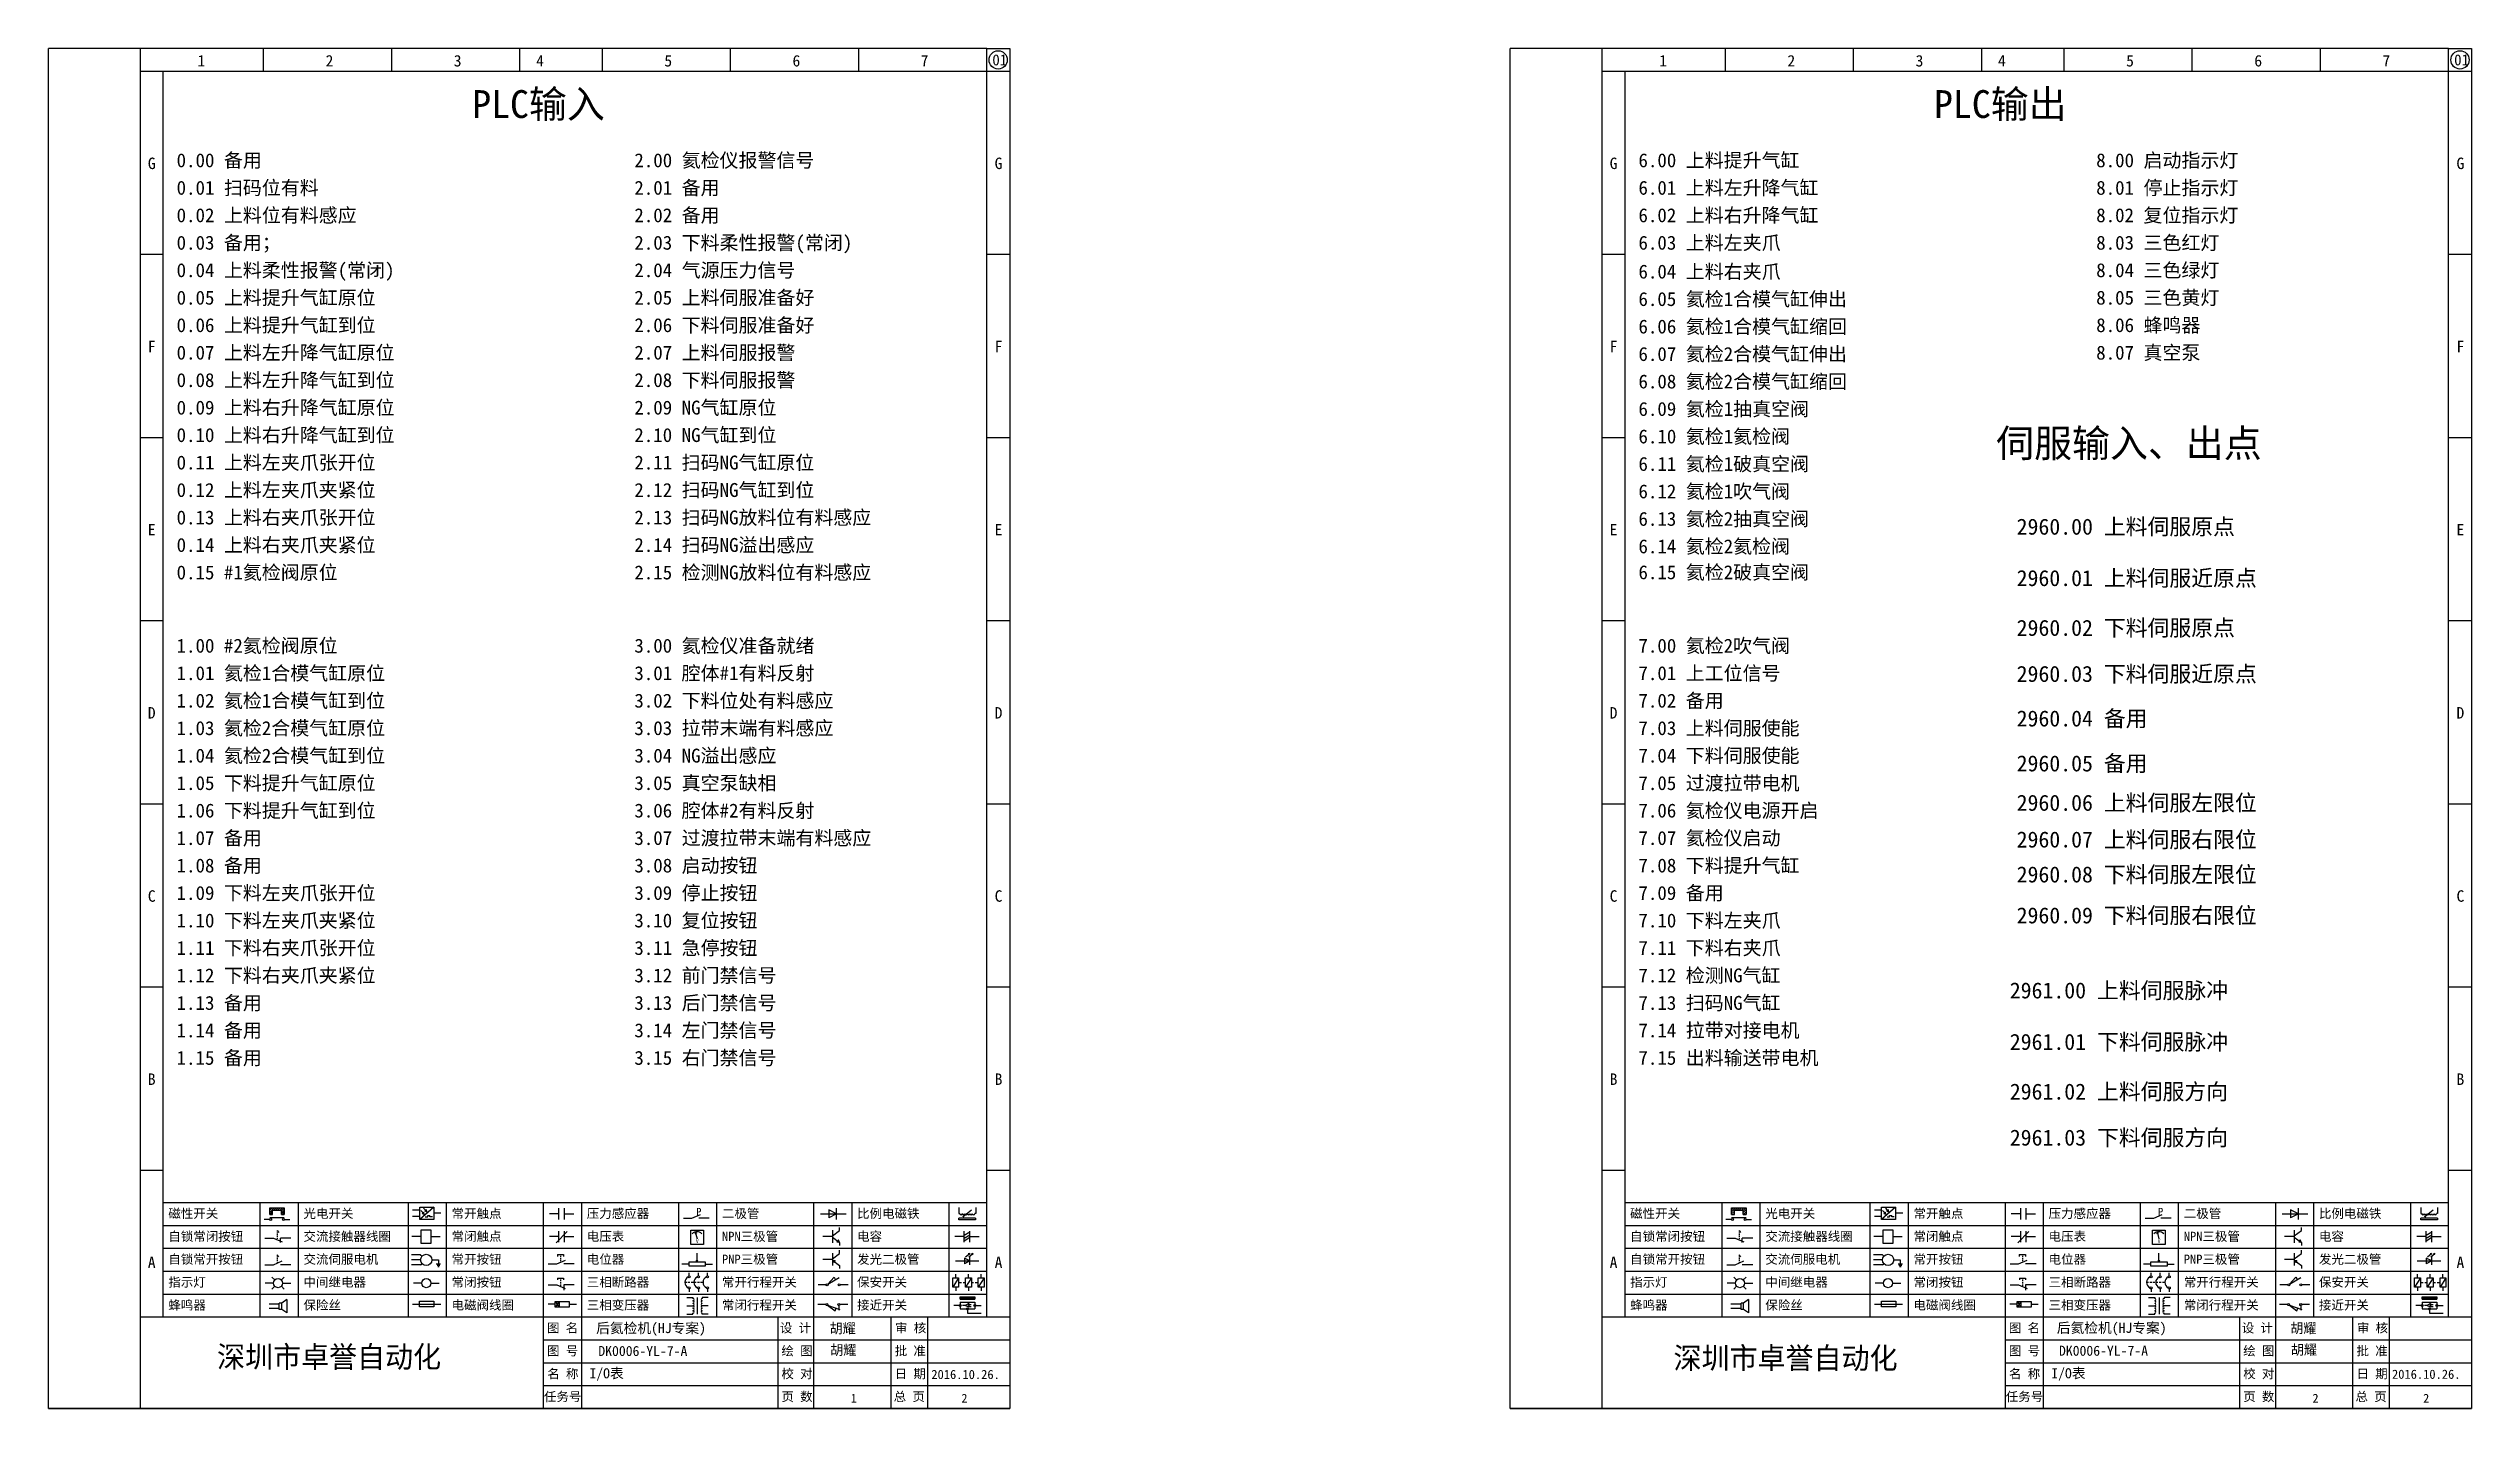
# Model space of a CAD drawing. Extents: x -5838 to -2107, y -921 to 708.
# Drawn here: x -4780 to -4250, y 57 to 354 of the extents above; entities that cross this region are included whole.
import ezdxf

# ---------------------------------------------------------------- set-up
doc = ezdxf.new("R2010")
doc.units = 0
doc.header["$MEASUREMENT"] = 0
doc.styles.add('汉字', font='')
doc.styles.get('汉字').set_extended_font_data('新宋体')

msp = doc.modelspace()

# ---------------------------------------------------------------- texts
at = {"linetype": 'ByBlock', "attachment_point": 1}
for s, insert, char_height, width in [('{\\fKaiTi_GB2312|b0|i0|c134|p0;1}', (-4747.22, 352.68), 2.5, 11.7517), ('{\\fKaiTi_GB2312|b0|i0|c134|p0;2}', (-4719.22, 352.68), 2.5, 11.7517), ('{\\fKaiTi_GB2312|b0|i0|c134|p0;3}', (-4691.22, 352.68), 2.5, 11.7517), ('{\\fKaiTi_GB2312|b0|i0|c134|p0;4}', (-4673.22, 352.68), 2.5, 11.7517), ('{\\fKaiTi_GB2312|b0|i0|c134|p0;5}', (-4645.22, 352.68), 2.5, 11.7517), ('{\\fKaiTi_GB2312|b0|i0|c134|p0;6}', (-4617.22, 352.68), 2.5, 11.7517), ('{\\fKaiTi_GB2312|b0|i0|c134|p0;7}', (-4589.22, 352.68), 2.5, 11.7517), ('{\\fKaiTi_GB2312|b0|i0|c134|p0;01}', (-4573.57, 352.82), 2.4, 60.2542), ('{\\fKaiTi_GB2312|b0|i0|c134|p0;1}', (-4427.87, 352.68), 2.5, 11.7517), ('{\\fKaiTi_GB2312|b0|i0|c134|p0;2}', (-4399.87, 352.68), 2.5, 11.7517), ('{\\fKaiTi_GB2312|b0|i0|c134|p0;3}', (-4371.87, 352.68), 2.5, 11.7517), ('{\\fKaiTi_GB2312|b0|i0|c134|p0;4}', (-4353.87, 352.68), 2.5, 11.7517), ('{\\fKaiTi_GB2312|b0|i0|c134|p0;5}', (-4325.87, 352.68), 2.5, 11.7517), ('{\\fKaiTi_GB2312|b0|i0|c134|p0;6}', (-4297.87, 352.68), 2.5, 11.7517), ('{\\fKaiTi_GB2312|b0|i0|c134|p0;7}', (-4269.87, 352.68), 2.5, 11.7517), ('{\\fKaiTi_GB2312|b0|i0|c134|p0;01}', (-4254.21, 352.82), 2.4, 60.2542), ('{\\fKaiTi_GB2312|b0|i0|c134|p0;G}', (-4758.06, 330.28), 2.5, 5), ('{\\fKaiTi_GB2312|b0|i0|c134|p0;G}', (-4573.06, 330.28), 2.5, 5), ('{\\fKaiTi_GB2312|b0|i0|c134|p0;G}', (-4438.7, 330.28), 2.5, 5), ('{\\fKaiTi_GB2312|b0|i0|c134|p0;G}', (-4253.7, 330.28), 2.5, 5), ('{\\fKaiTi_GB2312|b0|i0|c134|p0;F}', (-4758.06, 290.28), 2.5, 5), ('{\\fKaiTi_GB2312|b0|i0|c134|p0;F}', (-4573.06, 290.28), 2.5, 5), ('{\\fKaiTi_GB2312|b0|i0|c134|p0;F}', (-4438.7, 290.28), 2.5, 5), ('{\\fKaiTi_GB2312|b0|i0|c134|p0;F}', (-4253.7, 290.28), 2.5, 5), ('{\\fKaiTi_GB2312|b0|i0|c134|p0;E}', (-4758.06, 250.28), 2.5, 5), ('{\\fKaiTi_GB2312|b0|i0|c134|p0;E}', (-4573.06, 250.28), 2.5, 5), ('{\\fKaiTi_GB2312|b0|i0|c134|p0;E}', (-4438.7, 250.28), 2.5, 5), ('{\\fKaiTi_GB2312|b0|i0|c134|p0;E}', (-4253.7, 250.28), 2.5, 5), ('{\\fKaiTi_GB2312|b0|i0|c134|p0;D}', (-4758.06, 210.28), 2.5, 5), ('{\\fKaiTi_GB2312|b0|i0|c134|p0;D}', (-4573.06, 210.28), 2.5, 5), ('{\\fKaiTi_GB2312|b0|i0|c134|p0;D}', (-4438.7, 210.28), 2.5, 5), ('{\\fKaiTi_GB2312|b0|i0|c134|p0;D}', (-4253.7, 210.28), 2.5, 5), ('{\\fKaiTi_GB2312|b0|i0|c134|p0;C}', (-4758.06, 170.28), 2.5, 5), ('{\\fKaiTi_GB2312|b0|i0|c134|p0;C}', (-4573.06, 170.28), 2.5, 5), ('{\\fKaiTi_GB2312|b0|i0|c134|p0;C}', (-4438.7, 170.28), 2.5, 5), ('{\\fKaiTi_GB2312|b0|i0|c134|p0;C}', (-4253.7, 170.28), 2.5, 5), ('{\\fKaiTi_GB2312|b0|i0|c134|p0;B}', (-4758.06, 130.28), 2.5, 5), ('{\\fKaiTi_GB2312|b0|i0|c134|p0;B}', (-4573.06, 130.28), 2.5, 5), ('{\\fKaiTi_GB2312|b0|i0|c134|p0;B}', (-4438.7, 130.28), 2.5, 5), ('{\\fKaiTi_GB2312|b0|i0|c134|p0;B}', (-4253.7, 130.28), 2.5, 5), ('{\\fKaiTi_GB2312|b0|i0|c134|p0;A}', (-4758.06, 90.28), 2.5, 5), ('{\\fKaiTi_GB2312|b0|i0|c134|p0;A}', (-4573.06, 90.28), 2.5, 5), ('{\\fKaiTi_GB2312|b0|i0|c134|p0;A}', (-4438.7, 90.28), 2.5, 5), ('{\\fKaiTi_GB2312|b0|i0|c134|p0;A}', (-4253.7, 90.28), 2.5, 5)]:
    msp.add_mtext(s, dxfattribs=dict(at, insert=insert, char_height=char_height, width=width))
at = {"attachment_point": 1}
for s, insert, char_height, width in [('{\\fKaiTi_GB2312|b0|i0|c134|p49;\\C7;PLC\\fSimSun|b0|i0|c134|p2;输入}', (-4687.2, 345.01), 6.075, 719.8348), ('{\\fKaiTi_GB2312|b0|i0|c134|p49;\\C7;PLC\\fSimSun|b0|i0|c134|p2;输出}', (-4367.85, 345.01), 6.075, 719.8348), ('{\\fSimSun|b0|i0|c134|p2;\\C6;0.00 备用}', (-4751.77, 331.21), 3.0375, 359.9174), ('{\\fSimSun|b0|i0|c134|p2;2.00 氦检仪报警信号}', (-4651.77, 331.21), 3.0375, 359.9174), ('{\\fSimSun|b0|i0|c134|p2;6.00 上料提升气缸}', (-4432.41, 331.21), 3.0375, 359.9174), ('{\\fSimSun|b0|i0|c134|p2;8.00 启动指示灯}', (-4332.41, 331.21), 3.0375, 359.9174), ('{\\fSimSun|b0|i0|c134|p2;0.01 扫码位有料}', (-4751.77, 325.21), 3.0375, 359.9174), ('{\\fSimSun|b0|i0|c134|p2;\\C6;2.01 备用}', (-4651.77, 325.21), 3.0375, 359.9174), ('{\\fSimSun|b0|i0|c134|p2;6.01 上料左升降气缸}', (-4432.41, 325.21), 3.0375, 359.9174), ('{\\fSimSun|b0|i0|c134|p2;8.01 停止指示灯}', (-4332.41, 325.21), 3.0375, 359.9174), ('{\\fSimSun|b0|i0|c134|p2;0.02 上料位有料感应}', (-4751.77, 319.21), 3.0375, 359.9174), ('{\\fSimSun|b0|i0|c134|p2;\\C6;2.02 备用}', (-4651.77, 319.21), 3.0375, 359.9174), ('{\\fSimSun|b0|i0|c134|p2;6.02 上料右升降气缸}', (-4432.41, 319.21), 3.0375, 359.9174), ('{\\fSimSun|b0|i0|c134|p2;8.02 复位指示灯}', (-4332.41, 319.21), 3.0375, 359.9174), ('{\\C6;0.03 \\fSimSun|b0|i0|c134|p2;备用；}', (-4751.77, 313.21), 3.0375, 359.9174), ('{\\fSimSun|b0|i0|c134|p2;2.03 下料柔性报警(常闭)}', (-4651.77, 313.21), 3.0375, 359.9174), ('{\\fSimSun|b0|i0|c134|p2;6.03 上料左夹爪}', (-4432.41, 313.21), 3.0375, 359.9174), ('{\\fSimSun|b0|i0|c134|p2;8.03 三色红灯}', (-4332.41, 313.21), 3.0375, 359.9174), ('{\\fSimSun|b0|i0|c134|p2;0.04 上料柔性报警(常闭)}', (-4751.77, 307.21), 3.0375, 359.9174), ('{\\fSimSun|b0|i0|c134|p2;2.04 气源压力信号}', (-4651.77, 307.21), 3.0375, 359.9174), ('{\\fSimSun|b0|i0|c134|p2;6.04 上料右夹爪}', (-4432.41, 306.91), 3.0375, 359.9174), ('{\\fSimSun|b0|i0|c134|p2;8.04 三色绿灯}', (-4332.41, 307.21), 3.0375, 359.9174), ('{\\fSimSun|b0|i0|c134|p2;0.05 上料提升气缸原位}', (-4751.77, 301.21), 3.0375, 359.9174), ('{\\fSimSun|b0|i0|c134|p2;2.05 上料伺服准备好}', (-4651.77, 301.21), 3.0375, 359.9174), ('{\\fSimSun|b0|i0|c134|p2;6.05 \\fNSimSun|b0|i0|c134|p49;氦检1合\\fSimSun|b0|i0|c134|p2;模\\fNSimSun|b0|i0|c134|p49;气缸\\fSimSun|b0|i0|c134|p2;伸出}', (-4432.41, 300.91), 3.0375, 359.9174), ('{\\fSimSun|b0|i0|c134|p2;8.05 三色黄灯}', (-4332.41, 301.21), 3.0375, 359.9174), ('{\\fSimSun|b0|i0|c134|p2;0.06 上料提升气缸到位}', (-4751.77, 295.21), 3.0375, 359.9174), ('{\\fSimSun|b0|i0|c134|p2;2.06 下料伺服准备好}', (-4651.77, 295.21), 3.0375, 359.9174), ('{\\fSimSun|b0|i0|c134|p2;6.06 \\fNSimSun|b0|i0|c134|p49;氦检1合\\fSimSun|b0|i0|c134|p2;模\\fNSimSun|b0|i0|c134|p49;气缸\\fSimSun|b0|i0|c134|p2;缩回}', (-4432.41, 294.91), 3.0375, 359.9174), ('{\\fSimSun|b0|i0|c134|p2;8.06 蜂鸣器}', (-4332.41, 295.21), 3.0375, 359.9174), ('{\\fSimSun|b0|i0|c134|p2;0.07 上料左升降气缸原位}', (-4751.77, 289.21), 3.0375, 359.9174), ('{\\fSimSun|b0|i0|c134|p2;\\C1;2.07 上料伺服报警}', (-4651.77, 289.21), 3.0375, 359.9174), ('{\\fSimSun|b0|i0|c134|p2;6.07 \\fNSimSun|b0|i0|c134|p49;氦检2合\\fSimSun|b0|i0|c134|p2;模\\fNSimSun|b0|i0|c134|p49;气缸\\fSimSun|b0|i0|c134|p2;伸出}', (-4432.41, 288.91), 3.0375, 359.9174), ('{\\fSimSun|b0|i0|c134|p2;8.07 真空泵}', (-4332.41, 289.21), 3.0375, 359.9174), ('{\\fSimSun|b0|i0|c134|p2;0.08 上料左升降气缸到位}', (-4751.77, 283.21), 3.0375, 359.9174), ('{\\fSimSun|b0|i0|c134|p2;\\C1;2.08 下料伺服报警}', (-4651.77, 283.21), 3.0375, 359.9174), ('{\\fSimSun|b0|i0|c134|p2;6.08 \\fNSimSun|b0|i0|c134|p49;氦检2合\\fSimSun|b0|i0|c134|p2;模\\fNSimSun|b0|i0|c134|p49;气缸\\fSimSun|b0|i0|c134|p2;缩回}', (-4432.41, 282.91), 3.0375, 359.9174), ('{\\fSimSun|b0|i0|c134|p2;0.09 上料右升降气缸原位}', (-4751.77, 277.21), 3.0375, 359.9174), ('{\\fSimSun|b0|i0|c134|p2;2.09 \\fNSimSun|b0|i0|c134|p49;NG气缸\\fSimSun|b0|i0|c134|p2;原位}', (-4651.77, 277.21), 3.0375, 359.9174), ('{\\fSimSun|b0|i0|c134|p2;6.09 氦检1抽真空阀}', (-4432.41, 276.91), 3.0375, 359.9174), ('{\\fSimSun|b0|i0|c134|p2;0.10 上料右升降气缸到位}', (-4751.77, 271.21), 3.0375, 359.9174), ('{\\fSimSun|b0|i0|c134|p2;2.10 \\fNSimSun|b0|i0|c134|p49;NG气缸\\fSimSun|b0|i0|c134|p2;到位}', (-4651.77, 271.21), 3.0375, 359.9174), ('{\\fSimSun|b0|i0|c134|p2;6.10 氦检1氦检阀}', (-4432.41, 270.91), 3.0375, 359.9174), ('{\\fSimSun|b0|i0|c134|p2;0.11 上料左夹爪张开位}', (-4751.77, 265.21), 3.0375, 359.9174), ('{\\fSimSun|b0|i0|c134|p2;\\C1;2.11 扫码NG气缸原位}', (-4651.77, 265.21), 3.0375, 359.9174), ('{\\fSimSun|b0|i0|c134|p2;6.11 氦检1破真空阀}', (-4432.41, 264.91), 3.0375, 359.9174), ('{\\fSimSun|b0|i0|c134|p2;0.12 上料左夹爪夹紧位}', (-4751.77, 259.21), 3.0375, 359.9174), ('{\\fSimSun|b0|i0|c134|p2;\\C1;2.12 扫码NG气缸到位}', (-4651.77, 259.21), 3.0375, 359.9174), ('{\\fSimSun|b0|i0|c134|p2;6.12 氦检1吹气阀}', (-4432.41, 258.91), 3.0375, 359.9174), ('{\\fSimSun|b0|i0|c134|p2;0.13 上料右夹爪张开位}', (-4751.77, 253.21), 3.0375, 359.9174), ('{\\fSimSun|b0|i0|c134|p2;\\C1;2.13 扫码NG放料位有料感应}', (-4651.77, 253.21), 3.0375, 359.9174), ('{\\fSimSun|b0|i0|c134|p2;6.13 氦检2抽真空阀}', (-4432.41, 252.91), 3.0375, 359.9174), ('{\\fSimSun|b0|i0|c134|p2;2960.00 上料伺服原点}', (-4349.79, 251.44), 3.5, 90.4945), ('{\\fSimSun|b0|i0|c134|p2;0.14 上料右夹爪夹紧位}', (-4751.77, 247.21), 3.0375, 359.9174), ('{\\fSimSun|b0|i0|c134|p2;\\C1;2.14 扫码NG溢出感应}', (-4651.77, 247.21), 3.0375, 359.9174), ('{\\fSimSun|b0|i0|c134|p2;6.14 氦检2氦检阀}', (-4432.41, 246.91), 3.0375, 359.9174), ('{\\C1;0.15 \\fSimSun|b0|i0|c134|p2;#1氦检阀原位}', (-4751.77, 241.21), 3.0375, 359.9174), ('{\\fSimSun|b0|i0|c134|p2;\\C1;2.15 检测NG放料位有料感应}', (-4651.77, 241.21), 3.0375, 359.9174), ('{\\fSimSun|b0|i0|c134|p2;6.15 氦检2破真空阀}', (-4432.41, 241.25), 3.0375, 359.9174), ('{\\fSimSun|b0|i0|c134|p2;2960.01 上料伺服近原点}', (-4349.79, 240.21), 3.5, 90.0495), ('{\\fSimSun|b0|i0|c134|p2;2960.02 下料伺服原点}', (-4349.79, 229.34), 3.5, 90.0495), ('{\\C1;1.00 \\fSimSun|b0|i0|c134|p2;#2氦检阀原位}', (-4751.77, 225.21), 3.0375, 359.9174), ('{\\fSimSun|b0|i0|c134|p2;\\C1;3.00 \\fNSimSun|b0|i0|c134|p49;氦检仪准备就绪}', (-4651.77, 225.21), 3.0375, 359.9174), ('{\\fSimSun|b0|i0|c134|p2;7.00 氦检2吹气阀}', (-4432.41, 225.21), 3.0375, 359.9174), ('{\\fSimSun|b0|i0|c134|p2;1.01 \\fNSimSun|b0|i0|c134|p49;氦检1合\\fSimSun|b0|i0|c134|p2;模\\fNSimSun|b0|i0|c134|p49;气缸\\fSimSun|b0|i0|c134|p2;原位}', (-4751.77, 219.21), 3.0375, 359.9174), ('{\\fSimSun|b0|i0|c134|p2;3.01 腔体#1有料反射}', (-4651.77, 219.21), 3.0375, 359.9174), ('{\\fSimSun|b0|i0|c134|p2;\\C6;7.01 \\fNSimSun|b0|i0|c134|p49;上工位信号}', (-4432.41, 219.21), 3.0375, 359.9174), ('{\\fSimSun|b0|i0|c134|p2;2960.03 下料伺服近原点}', (-4349.79, 219.29), 3.5, 90.0495), ('{\\fSimSun|b0|i0|c134|p2;1.02 \\fNSimSun|b0|i0|c134|p49;氦检1合\\fSimSun|b0|i0|c134|p2;模\\fNSimSun|b0|i0|c134|p49;气缸\\fSimSun|b0|i0|c134|p2;到位}', (-4751.77, 213.21), 3.0375, 359.9174), ('{\\fSimSun|b0|i0|c134|p2;3.02 下料位处有料感应}', (-4651.77, 213.21), 3.0375, 359.9174), ('{\\fSimSun|b0|i0|c134|p2;\\C6;7.02 \\fNSimSun|b0|i0|c134|p49;备用}', (-4432.41, 213.21), 3.0375, 359.9174), ('{\\fSimSun|b0|i0|c134|p2;1.03 \\fNSimSun|b0|i0|c134|p49;氦检2合\\fSimSun|b0|i0|c134|p2;模\\fNSimSun|b0|i0|c134|p49;气缸\\fSimSun|b0|i0|c134|p2;原位}', (-4751.77, 207.21), 3.0375, 359.9174), ('{\\fSimSun|b0|i0|c134|p2;3.03 拉带末端有料感应}', (-4651.77, 207.21), 3.0375, 359.9174), ('{\\fSimSun|b0|i0|c134|p2;7.03 上料伺服使能}', (-4432.41, 207.21), 3.0375, 359.9174), ('{\\fSimSun|b0|i0|c134|p2;\\C6;2960.04 备用}', (-4349.79, 209.55), 3.5, 90.0495), ('{\\fSimSun|b0|i0|c134|p2;1.04 \\fNSimSun|b0|i0|c134|p49;氦检2合\\fSimSun|b0|i0|c134|p2;模\\fNSimSun|b0|i0|c134|p49;气缸\\fSimSun|b0|i0|c134|p2;到位}', (-4751.77, 201.21), 3.0375, 359.9174), ('{\\fSimSun|b0|i0|c134|p2;3.04 NG溢出感应}', (-4651.77, 201.21), 3.0375, 359.9174), ('{\\fSimSun|b0|i0|c134|p2;7.04 下料伺服使能}', (-4432.41, 201.21), 3.0375, 359.9174), ('{\\fSimSun|b0|i0|c134|p2;\\C6;2960.05 备用}', (-4349.79, 199.74), 3.5, 90.0495), ('{\\fSimSun|b0|i0|c134|p2;1.05 下料提升气缸原位}', (-4751.77, 195.21), 3.0375, 359.9174), ('{\\fSimSun|b0|i0|c134|p2;3.05 真空泵缺相}', (-4651.77, 195.21), 3.0375, 359.9174), ('{\\fSimSun|b0|i0|c134|p2;\\C1;7.05 \\fNSimSun|b0|i0|c134|p49;过渡拉带电机}', (-4432.41, 195.21), 3.0375, 359.9174), ('{\\fSimSun|b0|i0|c134|p2;2960.06 上料伺服左限位}', (-4349.79, 191.14), 3.5, 90.0495), ('{\\fSimSun|b0|i0|c134|p2;1.06 下料提升气缸到位}', (-4751.77, 189.21), 3.0375, 359.9174), ('{\\fSimSun|b0|i0|c134|p2;\\C1;3.06 腔体#2有料反射}', (-4651.77, 189.21), 3.0375, 359.9174), ('{\\fSimSun|b0|i0|c134|p2;\\C1;7.06 \\fNSimSun|b0|i0|c134|p49;氦检仪电源开启}', (-4432.41, 189.21), 3.0375, 359.9174), ('{\\fSimSun|b0|i0|c134|p2;\\C6;1.07 备用}', (-4751.77, 183.21), 3.0375, 359.9174), ('{\\fSimSun|b0|i0|c134|p2;\\C1;3.07 过渡拉带末端有料感应}', (-4651.77, 183.21), 3.0375, 359.9174), ('{\\fSimSun|b0|i0|c134|p2;7.07 氦检仪启动}', (-4432.41, 183.21), 3.0375, 359.9174), ('{\\fSimSun|b0|i0|c134|p2;2960.07 上料伺服右限位}', (-4349.79, 183.12), 3.5, 90.0495), ('{\\fSimSun|b0|i0|c134|p2;\\C6;1.08 备用}', (-4751.77, 177.21), 3.0375, 359.9174), ('{\\fSimSun|b0|i0|c134|p2;3.08 启动按钮}', (-4651.77, 177.21), 3.0375, 359.9174), ('{\\fSimSun|b0|i0|c134|p2;7.08 下料提升气缸}', (-4432.41, 177.21), 3.0375, 359.9174), ('{\\fSimSun|b0|i0|c134|p2;2960.08 下料伺服左限位}', (-4349.79, 175.49), 3.5, 90.0495), ('{\\fSimSun|b0|i0|c134|p2;1.09 下料左夹爪张开位}', (-4751.77, 171.21), 3.0375, 359.9174), ('{\\fSimSun|b0|i0|c134|p2;3.09 停止按钮}', (-4651.77, 171.21), 3.0375, 359.9174), ('{\\fSimSun|b0|i0|c134|p2;\\C6;7.09 备用}', (-4432.41, 171.21), 3.0375, 359.9174), ('{\\fSimSun|b0|i0|c134|p2;1.10 下料左夹爪夹紧位}', (-4751.77, 165.21), 3.0375, 359.9174), ('{\\fSimSun|b0|i0|c134|p2;3.10 复位按钮}', (-4651.77, 165.21), 3.0375, 359.9174), ('{\\fSimSun|b0|i0|c134|p2;7.10 下料左夹爪}', (-4432.41, 165.21), 3.0375, 359.9174), ('{\\fSimSun|b0|i0|c134|p2;2960.09 下料伺服右限位}', (-4349.79, 166.55), 3.5, 90.0495), ('{\\fSimSun|b0|i0|c134|p2;1.11 下料右夹爪张开位}', (-4751.77, 159.21), 3.0375, 359.9174), ('{\\fSimSun|b0|i0|c134|p2;3.11 急停按钮}', (-4651.77, 159.21), 3.0375, 359.9174), ('{\\fSimSun|b0|i0|c134|p2;7.11 下料右夹爪}', (-4432.41, 159.21), 3.0375, 359.9174), ('{\\fSimSun|b0|i0|c134|p2;1.12 下料右夹爪夹紧位}', (-4751.77, 153.21), 3.0375, 359.9174), ('{\\fSimSun|b0|i0|c134|p2;3.12 前门禁信号}', (-4651.77, 153.21), 3.0375, 359.9174), ('{\\fSimSun|b0|i0|c134|p2;7.12 检测\\fNSimSun|b0|i0|c134|p49;NG气缸}', (-4432.41, 153.21), 3.0375, 359.9174), ('{\\fSimSun|b0|i0|c134|p2;2961.00 上料伺服脉冲}', (-4351.29, 150.16), 3.5, 90.4945), ('{\\fSimSun|b0|i0|c134|p2;\\C6;1.13 备用}', (-4751.77, 147.21), 3.0375, 359.9174), ('{\\fSimSun|b0|i0|c134|p2;3.13 后门禁信号}', (-4651.77, 147.21), 3.0375, 359.9174), ('{\\fSimSun|b0|i0|c134|p2;\\C1;7.13 \\fNSimSun|b0|i0|c134|p49;扫码NG气缸}', (-4432.41, 147.21), 3.0375, 359.9174), ('{\\fSimSun|b0|i0|c134|p2;\\C6;1.14 备用}', (-4751.77, 141.21), 3.0375, 359.9174), ('{\\fSimSun|b0|i0|c134|p2;3.14 左门禁信号}', (-4651.77, 141.21), 3.0375, 359.9174), ('{\\fSimSun|b0|i0|c134|p2;7.14 \\fNSimSun|b0|i0|c134|p49;拉带对接电机}', (-4432.41, 141.21), 3.0375, 359.9174), ('{\\fSimSun|b0|i0|c134|p2;2961.01 下料伺服脉冲}', (-4351.29, 138.93), 3.5, 90.0495), ('{\\fSimSun|b0|i0|c134|p2;\\C6;1.15 备用}', (-4751.77, 135.21), 3.0375, 359.9174), ('{\\fSimSun|b0|i0|c134|p2;3.15 右门禁信号}', (-4651.77, 135.21), 3.0375, 359.9174), ('{\\fSimSun|b0|i0|c134|p2;7.15 \\fNSimSun|b0|i0|c134|p49;出料输送带电机}', (-4432.41, 135.21), 3.0375, 359.9174), ('{\\fSimSun|b0|i0|c134|p2;2961.02 上料伺服方向}', (-4351.29, 128.07), 3.5, 90.0495), ('{\\fSimSun|b0|i0|c134|p2;2961.03 下料伺服方向}', (-4351.29, 118.02), 3.5, 90.0495), ('胡耀', (-4609.12, 75.72), 2.2, 75.3177), ('胡耀', (-4290.02, 75.77), 2.2, 75.3177), ('胡耀', (-4608.99, 71), 2.2, 75.3177), ('胡耀', (-4289.89, 71.05), 2.2, 75.3177), ('{\\fKaiTi_GB2312|b0|i0|c134|p49;I/O表}', (-4661.58, 65.9), 2.2, 75.3177), ('{\\fKaiTi_GB2312|b0|i0|c134|p49;2016.10.26.}', (-4586.89, 65.55), 2, 60.2542), ('{\\fKaiTi_GB2312|b0|i0|c134|p49;I/O表}', (-4342.23, 65.9), 2.2, 75.3177), ('{\\fKaiTi_GB2312|b0|i0|c134|p49;2016.10.26.}', (-4267.79, 65.6), 2, 60.2542), ('{\\fKaiTi_GB2312|b0|i0|c134|p49;1}', (-4604.49, 60.32), 1.92, 75.3177), ('{\\fKaiTi_GB2312|b0|i0|c134|p49;2}', (-4580.31, 60.32), 1.92, 75.3177), ('{\\fKaiTi_GB2312|b0|i0|c134|p49;2}', (-4285.14, 60.32), 1.92, 75.3177), ('{\\fKaiTi_GB2312|b0|i0|c134|p49;2}', (-4260.96, 60.32), 1.92, 75.3177)]:
    msp.add_mtext(s, dxfattribs=dict(at, insert=insert, char_height=char_height, width=width))
at = {"lineweight": 0, "insert": (-4354.26, 270.94), "char_height": 6.075, "width": 179.609, "attachment_point": 1}
msp.add_mtext('{\\fSimSun|b0|i0|c134|p2;伺服输入、出点}', dxfattribs=at)
at = {"char_height": 2, "attachment_point": 1, "style": '汉字'}
for s, insert in [('{\\fKaiTi_GB2312|b0|i0|c134|p49;磁性开关}', (-4753.58, 100.71)), ('{\\fKaiTi_GB2312|b0|i0|c134|p49;光电开关}', (-4724.05, 100.71)), ('{\\fKaiTi_GB2312|b0|i0|c134|p49;常开触点}', (-4691.69, 100.71)), ('{\\fKaiTi_GB2312|b0|i0|c134|p49;压力感应器}', (-4662.16, 100.71)), ('{\\fKaiTi_GB2312|b0|i0|c134|p49;二极管}', (-4632.63, 100.71)), ('{\\fKaiTi_GB2312|b0|i0|c134|p49;比例电磁铁}', (-4603.11, 100.71)), ('{\\fKaiTi_GB2312|b0|i0|c134|p49;磁性开关}', (-4434.23, 100.71)), ('{\\fKaiTi_GB2312|b0|i0|c134|p49;光电开关}', (-4404.7, 100.71)), ('{\\fKaiTi_GB2312|b0|i0|c134|p49;常开触点}', (-4372.33, 100.71)), ('{\\fKaiTi_GB2312|b0|i0|c134|p49;压力感应器}', (-4342.81, 100.71)), ('{\\fKaiTi_GB2312|b0|i0|c134|p49;二极管}', (-4313.28, 100.71)), ('{\\fKaiTi_GB2312|b0|i0|c134|p49;比例电磁铁}', (-4283.75, 100.71)), ('{\\fKaiTi_GB2312|b0|i0|c134|p49;自锁常闭按钮}', (-4753.58, 95.71)), ('{\\fKaiTi_GB2312|b0|i0|c134|p49;交流接触器线圈}', (-4724.05, 95.71)), ('{\\fKaiTi_GB2312|b0|i0|c134|p49;常闭触点}', (-4691.69, 95.71)), ('{\\fKaiTi_GB2312|b0|i0|c134|p49;电压表}', (-4662.16, 95.71)), ('{\\fKaiTi_GB2312|b0|i0|c134|p49;NPN三极管}', (-4632.63, 95.71)), ('{\\fKaiTi_GB2312|b0|i0|c134|p49;电容}', (-4603.11, 95.71)), ('{\\fKaiTi_GB2312|b0|i0|c134|p49;自锁常闭按钮}', (-4434.23, 95.71)), ('{\\fKaiTi_GB2312|b0|i0|c134|p49;交流接触器线圈}', (-4404.7, 95.71)), ('{\\fKaiTi_GB2312|b0|i0|c134|p49;常闭触点}', (-4372.33, 95.71)), ('{\\fKaiTi_GB2312|b0|i0|c134|p49;电压表}', (-4342.81, 95.71)), ('{\\fKaiTi_GB2312|b0|i0|c134|p49;NPN三极管}', (-4313.28, 95.71)), ('{\\fKaiTi_GB2312|b0|i0|c134|p49;电容}', (-4283.75, 95.71)), ('{\\fKaiTi_GB2312|b0|i0|c134|p49;自锁常开按钮}', (-4753.58, 90.71)), ('{\\fKaiTi_GB2312|b0|i0|c134|p49;交流伺服电机}', (-4724.05, 90.71)), ('{\\fKaiTi_GB2312|b0|i0|c134|p49;常开按钮}', (-4691.69, 90.71)), ('{\\fKaiTi_GB2312|b0|i0|c134|p49;电位器}', (-4662.16, 90.71)), ('{\\fKaiTi_GB2312|b0|i0|c134|p49;PNP三极管}', (-4632.63, 90.71)), ('{\\fKaiTi_GB2312|b0|i0|c134|p49;发光二极管}', (-4603.11, 90.71)), ('{\\fKaiTi_GB2312|b0|i0|c134|p49;自锁常开按钮}', (-4434.23, 90.71)), ('{\\fKaiTi_GB2312|b0|i0|c134|p49;交流伺服电机}', (-4404.7, 90.71)), ('{\\fKaiTi_GB2312|b0|i0|c134|p49;常开按钮}', (-4372.33, 90.71)), ('{\\fKaiTi_GB2312|b0|i0|c134|p49;电位器}', (-4342.81, 90.71)), ('{\\fKaiTi_GB2312|b0|i0|c134|p49;PNP三极管}', (-4313.28, 90.71)), ('{\\fKaiTi_GB2312|b0|i0|c134|p49;发光二极管}', (-4283.75, 90.71)), ('{\\fKaiTi_GB2312|b0|i0|c134|p49;指示灯}', (-4753.58, 85.71)), ('{\\fKaiTi_GB2312|b0|i0|c134|p49;中间继电器}', (-4724.05, 85.71)), ('{\\fKaiTi_GB2312|b0|i0|c134|p49;常闭按钮}', (-4691.69, 85.71)), ('{\\fKaiTi_GB2312|b0|i0|c134|p49;三相断路器}', (-4662.16, 85.71)), ('{\\fKaiTi_GB2312|b0|i0|c134|p49;常开行程开关}', (-4632.63, 85.71)), ('{\\fKaiTi_GB2312|b0|i0|c134|p49;保安开关}', (-4603.11, 85.71)), ('{\\fKaiTi_GB2312|b0|i0|c134|p49;指示灯}', (-4434.23, 85.71)), ('{\\fKaiTi_GB2312|b0|i0|c134|p49;中间继电器}', (-4404.7, 85.71)), ('{\\fKaiTi_GB2312|b0|i0|c134|p49;常闭按钮}', (-4372.33, 85.71)), ('{\\fKaiTi_GB2312|b0|i0|c134|p49;三相断路器}', (-4342.81, 85.71)), ('{\\fKaiTi_GB2312|b0|i0|c134|p49;常开行程开关}', (-4313.28, 85.71)), ('{\\fKaiTi_GB2312|b0|i0|c134|p49;保安开关}', (-4283.75, 85.71)), ('{\\fKaiTi_GB2312|b0|i0|c134|p49;蜂鸣器}', (-4753.58, 80.71)), ('{\\fKaiTi_GB2312|b0|i0|c134|p49;保险丝}', (-4724.05, 80.71)), ('{\\fKaiTi_GB2312|b0|i0|c134|p49;电磁阀线圈}', (-4691.69, 80.71)), ('{\\fKaiTi_GB2312|b0|i0|c134|p49;三相变压器}', (-4662.16, 80.71)), ('{\\fKaiTi_GB2312|b0|i0|c134|p49;常闭行程开关}', (-4632.63, 80.71)), ('{\\fKaiTi_GB2312|b0|i0|c134|p49;接近开关}', (-4603.11, 80.71)), ('{\\fKaiTi_GB2312|b0|i0|c134|p49;蜂鸣器}', (-4434.23, 80.71)), ('{\\fKaiTi_GB2312|b0|i0|c134|p49;保险丝}', (-4404.7, 80.71)), ('{\\fKaiTi_GB2312|b0|i0|c134|p49;电磁阀线圈}', (-4372.33, 80.71)), ('{\\fKaiTi_GB2312|b0|i0|c134|p49;三相变压器}', (-4342.81, 80.71)), ('{\\fKaiTi_GB2312|b0|i0|c134|p49;常闭行程开关}', (-4313.28, 80.71)), ('{\\fKaiTi_GB2312|b0|i0|c134|p49;接近开关}', (-4283.75, 80.71)), ('{\\fKaiTi_GB2312|b0|i0|c134|p0;图 名}', (-4670.85, 75.71)), ('{\\fKaiTi_GB2312|b0|i0|c134|p0;设 计}', (-4619.97, 75.71)), ('{\\fKaiTi_GB2312|b0|i0|c134|p0;审 核}', (-4594.82, 75.71)), ('{\\fKaiTi_GB2312|b0|i0|c134|p0;图 名}', (-4351.5, 75.71)), ('{\\fKaiTi_GB2312|b0|i0|c134|p0;设 计}', (-4300.62, 75.71)), ('{\\fKaiTi_GB2312|b0|i0|c134|p0;审 核}', (-4275.47, 75.71)), ('{\\fKaiTi_GB2312|b0|i0|c134|p0;图 号}', (-4670.85, 70.71)), ('{\\fKaiTi_GB2312|b0|i0|c134|p0;绘 图}', (-4619.64, 70.71)), ('{\\fKaiTi_GB2312|b0|i0|c134|p0;批 准}', (-4594.89, 70.71)), ('{\\fKaiTi_GB2312|b0|i0|c134|p0;图 号}', (-4351.5, 70.71)), ('{\\fKaiTi_GB2312|b0|i0|c134|p0;绘 图}', (-4300.29, 70.71)), ('{\\fKaiTi_GB2312|b0|i0|c134|p0;批 准}', (-4275.54, 70.71)), ('{\\fKaiTi_GB2312|b0|i0|c134|p0;名 称}', (-4670.8, 65.71)), ('{\\fKaiTi_GB2312|b0|i0|c134|p0;校 对}', (-4619.64, 65.71)), ('{\\fKaiTi_GB2312|b0|i0|c134|p0;日 期}', (-4594.89, 65.71)), ('{\\fKaiTi_GB2312|b0|i0|c134|p0;名 称}', (-4351.45, 65.71)), ('{\\fKaiTi_GB2312|b0|i0|c134|p0;校 对}', (-4300.29, 65.71)), ('{\\fKaiTi_GB2312|b0|i0|c134|p0;日 期}', (-4275.54, 65.71)), ('{\\fKaiTi_GB2312|b0|i0|c134|p0;任务号}', (-4671.52, 60.71)), ('{\\fKaiTi_GB2312|b0|i0|c134|p0;页 数}', (-4619.64, 60.71)), ('{\\fKaiTi_GB2312|b0|i0|c134|p0;总 页}', (-4595.12, 60.71)), ('{\\fKaiTi_GB2312|b0|i0|c134|p0;任务号}', (-4352.17, 60.71)), ('{\\fKaiTi_GB2312|b0|i0|c134|p0;页 数}', (-4300.29, 60.71)), ('{\\fKaiTi_GB2312|b0|i0|c134|p0;总 页}', (-4275.77, 60.71))]:
    msp.add_mtext(s, dxfattribs=dict(at, insert=insert))
at = {"char_height": 2.2, "width": 75.3177, "attachment_point": 1, "style": '汉字'}
for s, insert in [('后氦检机(HJ专案)', (-4660.12, 75.78)), ('后氦检机(HJ专案)', (-4341.02, 75.83)), ('{\\fKaiTi_GB2312|b0|i0|c134|p49;DK0006-YL-7-A}', (-4659.64, 70.78)), ('{\\fKaiTi_GB2312|b0|i0|c134|p49;DK0006-YL-7-A}', (-4340.54, 70.83))]:
    msp.add_mtext(s, dxfattribs=dict(at, insert=insert))
at = {"color": 0, "lineweight": -2, "char_height": 4.706, "width": 96.1138, "attachment_point": 1}
for insert in [(-4742.93, 70.75), (-4424.74, 70.48)]:
    msp.add_mtext('深圳市卓誉自动化', dxfattribs=dict(at, insert=insert))

# ---------------------------------------------------------------- blocks, each defined once
blk = doc.blocks.new('磁性开关')
at = {"linetype": 'ByBlock'}
h = blk.add_hatch(dxfattribs=at)
h.set_pattern_fill('ANSI31', color=256, scale=0.1, style=0)
h.set_pattern_definition([(45, (0, 0), (-0.224506403, 0.224506403), [])])
h.paths.add_polyline_path([(-1907.69, -775.29), (-1910.88, -775.29), (-1910.88, -776.69), (-1910.25, -776.69), (-1910.25, -775.79), (-1908.31, -775.79), (-1908.31, -776.69), (-1907.69, -776.69)])
for p, q in [((-1910.91, -777.81), (-1912.09, -777.81)), ((-1910.88, -776.69), (-1910.88, -775.29)), ((-1910.88, -775.29), (-1907.69, -775.29)), ((-1910.88, -776.69), (-1910.25, -776.69)), ((-1910.88, -777.39), (-1907.69, -777.39)), ((-1910.25, -776.69), (-1910.25, -775.79)), ((-1910.25, -775.79), (-1908.31, -775.79)), ((-1908.31, -776.69), (-1908.31, -775.79)), ((-1908.31, -776.69), (-1907.69, -776.69)), ((-1907.69, -775.29), (-1907.69, -776.69)), ((-1907.66, -777.81), (-1906.48, -777.81))]:
    blk.add_line(p, q, dxfattribs=at)
for centre in [(-1910.68, -777.81), (-1907.88, -777.81)]:
    blk.add_circle(centre, 0.225, dxfattribs=at)
blk = doc.blocks.new('*U105')
at = {"linetype": 'ByBlock'}
for p, q in [((-1911.92, -782.07), (-1910.06, -782.07)), ((-1910.06, -782.07), (-1908.18, -782.88)), ((-1909.23, -780.45), (-1909.23, -780.67)), ((-1909.23, -780.45), (-1908.92, -780.84)), ((-1909.23, -780.84), (-1909.23, -781.05)), ((-1909.23, -781.23), (-1909.23, -781.44)), ((-1909.23, -781.61), (-1909.23, -781.83)), ((-1909.23, -782), (-1909.23, -782.21)), ((-1909.23, -782.38), (-1909.23, -782.43)), ((-1908.52, -783.07), (-1908.52, -782.07)), ((-1906.25, -782.07), (-1908.52, -782.07))]:
    blk.add_line(p, q, dxfattribs=at)
blk = doc.blocks.new('常开按钮')
at = {"linetype": 'ByBlock'}
for p, q in [((-1911.92, -787.73), (-1910.06, -787.73)), ((-1910.06, -787.73), (-1908.18, -786.93)), ((-1909.9, -785.68), (-1908.56, -785.68)), ((-1909.9, -785.68), (-1909.9, -786.07)), ((-1909.23, -785.68), (-1909.23, -785.89)), ((-1909.23, -786.06), (-1909.23, -786.28)), ((-1909.23, -786.45), (-1909.23, -786.67)), ((-1909.23, -786.84), (-1909.23, -787.05)), ((-1909.23, -787.22), (-1909.23, -787.38)), ((-1908.56, -785.68), (-1908.56, -786.07)), ((-1906.25, -787.73), (-1908.52, -787.73))]:
    blk.add_line(p, q, dxfattribs=at)
blk = doc.blocks.new('*U106')
at = {"linetype": 'ByBlock'}
for p, q in [((-1911.92, -792.89), (-1910.06, -792.89)), ((-1910.06, -792.89), (-1908.18, -792.08)), ((-1908.88, -791.17), (-1909.23, -790.71)), ((-1909.23, -790.71), (-1909.23, -790.92)), ((-1909.23, -791.09), (-1909.23, -791.31)), ((-1909.23, -791.48), (-1909.23, -791.69)), ((-1909.23, -791.86), (-1909.23, -792.08)), ((-1909.23, -792.25), (-1909.23, -792.47)), ((-1906.25, -792.89), (-1908.52, -792.89))]:
    blk.add_line(p, q, dxfattribs=at)
blk = doc.blocks.new('蜂鸣器')
at = {"linetype": 'ByBlock'}
for p, q in [((-1908.8, -796.48), (-1911.01, -796.48)), ((-1908.8, -797.46), (-1911.01, -797.46)), ((-1908.25, -796.26), (-1908.8, -796.26)), ((-1908.8, -797.68), (-1908.8, -796.26)), ((-1908.25, -797.68), (-1908.8, -797.68)), ((-1907.17, -795.53), (-1908.25, -796.26)), ((-1908.25, -797.68), (-1908.25, -796.26)), ((-1907.17, -798.41), (-1908.25, -797.68)), ((-1907.17, -795.53), (-1907.17, -798.41))]:
    blk.add_line(p, q, dxfattribs=at)
blk = doc.blocks.new('光电开关')
at = {"linetype": 'ByBlock'}
h = blk.add_hatch(dxfattribs=at)
h.set_pattern_fill('ANSI31', color=256, scale=0.01, style=0)
h.set_pattern_definition([(45, (0.172267, 0), (-0.0224506403, 0.0224506403), [])])
h.paths.add_polyline_path([(-1882.44, -776.34), (-1882.5, -775.91), (-1882.68, -776.07)])
h.paths.add_polyline_path([(-1882.44, -776.34), (-1882.68, -776.07), (-1882.86, -776.23)])
h.paths.add_polyline_path([(-1883.11, -776.45), (-1883.29, -776.61), (-1883.05, -776.88)])
h.paths.add_polyline_path([(-1883.29, -776.61), (-1883.47, -776.77), (-1883.05, -776.88)])
for p, q in [((-1884.01, -775.96), (-1885.56, -775.96)), ((-1884.01, -777.39), (-1885.56, -777.39)), ((-1880.91, -775.3), (-1884.01, -778.05)), ((-1883.75, -776.09), (-1883.05, -776.88)), ((-1883.11, -776.45), (-1883.47, -776.77)), ((-1883.05, -776.88), (-1883.47, -776.77)), ((-1883.14, -775.55), (-1882.44, -776.34)), ((-1883.05, -776.88), (-1883.11, -776.45)), ((-1882.5, -775.91), (-1882.86, -776.23)), ((-1882.44, -776.34), (-1882.86, -776.23)), ((-1882.78, -777.47), (-1882.23, -777.47)), ((-1882.44, -776.34), (-1882.5, -775.91)), ((-1882.23, -777.47), (-1882.23, -777.14)), ((-1882.23, -777.14), (-1881.78, -777.14)), ((-1881.78, -777.47), (-1881.78, -777.14)), ((-1881.23, -777.47), (-1881.78, -777.47)), ((-1879.37, -776.67), (-1880.91, -776.67))]:
    blk.add_line(p, q, dxfattribs=at)
blk.add_lwpolyline([(-1884.01, -775.3), (-1880.91, -775.3), (-1880.91, -778.05), (-1884.01, -778.05)], close=True, dxfattribs=at)
blk = doc.blocks.new('交流接触器线圈')
at = {"linetype": 'ByBlock'}
for p, q in [((-1880.82, -781.77), (-1882.87, -781.77)), ((-1878.72, -781.77), (-1876.67, -781.77))]:
    blk.add_line(p, q, dxfattribs=at)
blk.add_lwpolyline([(-1880.82, -780.28), (-1878.72, -780.28), (-1878.72, -783.26), (-1880.82, -783.26)], close=True, dxfattribs=at)
blk = doc.blocks.new('交流伺服电机')
at = {"linetype": 'ByBlock'}
for p, q in [((-1880.97, -785.75), (-1882.94, -785.75)), ((-1880.97, -786.85), (-1882.94, -786.85)), ((-1880.97, -787.94), (-1882.94, -787.94)), ((-1880.97, -785.75), (-1880.65, -786.03)), ((-1880.97, -787.94), (-1880.65, -787.67)), ((-1878.49, -786.85), (-1877.07, -786.85)), ((-1877.54, -787.72), (-1876.59, -787.72)), ((-1877.38, -788.01), (-1876.75, -788.01)), ((-1877.23, -788.29), (-1876.9, -788.29)), ((-1877.07, -786.85), (-1877.07, -787.72))]:
    blk.add_line(p, q, dxfattribs=at)
blk.add_circle((-1879.73, -786.85), 1.24, dxfattribs=at)
blk = doc.blocks.new('中间继电器')
at = {"linetype": 'ByBlock'}
for p, q in [((-1880.72, -791.92), (-1882.54, -791.92)), ((-1878.74, -791.92), (-1876.92, -791.92))]:
    blk.add_line(p, q, dxfattribs=at)
blk.add_circle((-1879.73, -791.92), 0.992, dxfattribs=at)
blk = doc.blocks.new('保险丝')
at = {"linetype": 'ByBlock'}
blk.add_line((-1882.72, -796.49), (-1876.55, -796.49), dxfattribs=at)
blk.add_lwpolyline([(-1881.2, -795.86), (-1878.06, -795.86), (-1878.06, -797.12), (-1881.2, -797.12)], close=True, dxfattribs=at)
blk = doc.blocks.new('指示灯')
at = {"linetype": 'ByBlock'}
for p, q in [((-1854.25, -776.92), (-1856.06, -776.92)), ((-1854.62, -775.59), (-1853.97, -776.23)), ((-1854.62, -778.25), (-1853.97, -777.61)), ((-1851.9, -775.59), (-1852.54, -776.23)), ((-1851.9, -778.25), (-1852.54, -777.61)), ((-1852.26, -776.92), (-1850.45, -776.92))]:
    blk.add_line(p, q, dxfattribs=at)
blk.add_circle((-1853.26, -776.92), 0.992, dxfattribs=at)
blk = doc.blocks.new('常开触点')
at = {"linetype": 'ByBlock'}
for p, q in [((-1853.82, -781.77), (-1855.88, -781.77)), ((-1853.82, -782.99), (-1853.82, -780.56)), ((-1852.6, -782.99), (-1852.6, -780.56)), ((-1852.6, -781.77), (-1850.55, -781.77))]:
    blk.add_line(p, q, dxfattribs=at)
blk = doc.blocks.new('常闭触点')
at = {"linetype": 'ByBlock'}
for p, q in [((-1853.82, -786.77), (-1855.88, -786.77)), ((-1852.01, -785.66), (-1854.43, -788.1)), ((-1853.82, -787.99), (-1853.82, -785.56)), ((-1852.6, -787.99), (-1852.6, -785.56)), ((-1852.6, -786.77), (-1850.55, -786.77))]:
    blk.add_line(p, q, dxfattribs=at)
blk = doc.blocks.new('常闭按钮')
at = {"linetype": 'ByBlock'}
for p, q in [((-1856.13, -792.28), (-1854.28, -792.28)), ((-1854.28, -792.28), (-1852.4, -793.09)), ((-1854.11, -790.83), (-1852.77, -790.83)), ((-1854.11, -790.83), (-1854.11, -791.22)), ((-1853.44, -790.83), (-1853.44, -791.04)), ((-1853.44, -791.21), (-1853.44, -791.43)), ((-1853.44, -791.6), (-1853.44, -791.82)), ((-1853.44, -791.99), (-1853.44, -792.2)), ((-1853.44, -792.37), (-1853.44, -792.53)), ((-1852.77, -790.83), (-1852.77, -791.22)), ((-1850.47, -792.28), (-1852.73, -792.28)), ((-1852.73, -792.28), (-1852.73, -793.43))]:
    blk.add_line(p, q, dxfattribs=at)
blk = doc.blocks.new('电磁阀线圈')
at = {"linetype": 'ByBlock'}
for p, q in [((-1854.61, -796.54), (-1856.17, -796.54)), ((-1854.61, -795.92), (-1853.75, -797.16)), ((-1853.75, -795.92), (-1854.61, -797.16)), ((-1853.75, -795.92), (-1853.75, -797.16)), ((-1851.53, -796.54), (-1849.97, -796.54))]:
    blk.add_line(p, q, dxfattribs=at)
blk.add_lwpolyline([(-1854.61, -795.92), (-1851.53, -795.92), (-1851.53, -797.16), (-1854.61, -797.16)], close=True, dxfattribs=at)
blk = doc.blocks.new('电容')
at = {"linetype": 'ByBlock'}
for p, q in [((-1756.08, -781.77), (-1758.13, -781.77)), ((-1756.08, -782.99), (-1756.08, -780.56)), ((-1754.86, -780.79), (-1756.08, -781.55)), ((-1754.86, -781.44), (-1756.08, -782.2)), ((-1754.86, -781.99), (-1756.08, -782.75)), ((-1754.86, -782.99), (-1754.86, -780.56)), ((-1754.86, -781.77), (-1752.81, -781.77))]:
    blk.add_line(p, q, dxfattribs=at)
blk = doc.blocks.new('电压表')
at = {"linetype": 'ByBlock'}
for p, q in [((-1814.84, -780.75), (-1814.91, -781.13)), ((-1814.6, -781.05), (-1814.91, -781.13)), ((-1814.84, -780.75), (-1814.46, -782.26)), ((-1814.84, -780.75), (-1814.6, -781.05))]:
    blk.add_line(p, q, dxfattribs=at)
blk.add_lwpolyline([(-1815.84, -780.34), (-1813.07, -780.34), (-1813.07, -783.49), (-1815.84, -783.49)], close=True, dxfattribs=at)
blk.add_arc((-1814.46, -782.26), 1.56, 46.8313, 133.1687, dxfattribs=at)
at = {"linetype": 'ByBlock', "insert": (-1814.7, -782.39), "char_height": 0.75, "width": 0.6768, "attachment_point": 1}
blk.add_mtext('V', dxfattribs=at)
blk = doc.blocks.new('电位器')
at = {"linetype": 'ByBlock'}
for p, q in [((-1816.21, -787.75), (-1817.79, -787.75)), ((-1814.45, -787.3), (-1814.62, -786.96)), ((-1814.62, -786.96), (-1814.27, -786.96)), ((-1814.45, -787.3), (-1814.45, -785.39)), ((-1814.45, -787.3), (-1814.27, -786.96)), ((-1812.68, -787.75), (-1811.1, -787.75))]:
    blk.add_line(p, q, dxfattribs=at)
blk.add_lwpolyline([(-1816.21, -787.3), (-1812.68, -787.3), (-1812.68, -788.2), (-1816.21, -788.2)], close=True, dxfattribs=at)
blk = doc.blocks.new('三相断路器')
at = {"linetype": 'ByBlock'}
for p, q in [((-1817.14, -791.74), (-1816.72, -791.74)), ((-1816.45, -791.74), (-1816.03, -791.74)), ((-1816.17, -790.33), (-1816.17, -789.7)), ((-1816.17, -793.19), (-1816.17, -793.83)), ((-1815.76, -791.74), (-1815.34, -791.74)), ((-1815.07, -791.74), (-1814.65, -791.74)), ((-1814.38, -791.74), (-1813.96, -791.74)), ((-1814.17, -790.33), (-1814.17, -789.7)), ((-1814.17, -793.19), (-1814.17, -793.83)), ((-1813.69, -791.74), (-1813.27, -791.74)), ((-1812.18, -790.33), (-1812.18, -789.7)), ((-1812.18, -793.19), (-1812.18, -793.83))]:
    blk.add_line(p, q, dxfattribs=at)
for centre in [(-1816.17, -790.55), (-1816.17, -792.98), (-1814.17, -790.55), (-1814.17, -792.98), (-1812.18, -790.55), (-1812.18, -792.98)]:
    blk.add_circle(centre, 0.219, dxfattribs=at)
for centre in [(-1815.81, -791.74), (-1813.82, -791.74), (-1811.83, -791.74)]:
    blk.add_arc(centre, 1.32, 115.5791, 244.4209, dxfattribs=at)
blk = doc.blocks.new('三相变压器')
at = {"linetype": 'ByBlock'}
for p, q in [((-1816.69, -795.03), (-1815.37, -795.03)), ((-1816.69, -796.87), (-1815.37, -796.87)), ((-1816.69, -798.71), (-1815.37, -798.71)), ((-1815.37, -795.03), (-1815.37, -795.24)), ((-1815.37, -798.71), (-1815.37, -798.5)), ((-1814.34, -798.7), (-1814.34, -795.04)), ((-1812, -795.03), (-1813.32, -795.03)), ((-1813.32, -795.03), (-1813.32, -795.24)), ((-1812, -796.87), (-1813.32, -796.87)), ((-1813.32, -798.71), (-1813.32, -798.5)), ((-1812, -798.71), (-1813.32, -798.71))]:
    blk.add_line(p, q, dxfattribs=at)
for centre, start, end in [((-1815.37, -795.51), 270, 90), ((-1815.37, -796.06), 270, 90), ((-1815.37, -796.6), 270, 90), ((-1815.37, -797.14), 270, 90), ((-1815.37, -797.68), 270, 90), ((-1815.37, -798.23), 270, 90), ((-1813.32, -795.51), 90, 270), ((-1813.32, -796.06), 90, 270), ((-1813.32, -796.6), 90, 270), ((-1813.32, -797.14), 90, 270), ((-1813.32, -797.68), 90, 270), ((-1813.32, -798.23), 90, 270)]:
    blk.add_arc(centre, 0.271, start, end, dxfattribs=at)
blk = doc.blocks.new('二极管')
at = {"linetype": 'ByBlock'}
for p, q in [((-1787.52, -776.77), (-1781.92, -776.77)), ((-1783.97, -776.77), (-1785.69, -775.9)), ((-1785.69, -775.9), (-1785.69, -777.65)), ((-1783.97, -776.77), (-1785.69, -777.65)), ((-1783.97, -777.99), (-1783.97, -775.56))]:
    blk.add_line(p, q, dxfattribs=at)
blk = doc.blocks.new('NPN三极管')
at = {"linetype": 'ByBlock'}
for p, q in [((-1785.73, -781.97), (-1787.81, -781.97)), ((-1785.73, -780.61), (-1785.73, -783.32)), ((-1785.73, -781.82), (-1784.15, -780.66)), ((-1785.73, -782.11), (-1784.15, -783.27)), ((-1784.41, -782.73), (-1784.74, -783.18)), ((-1784.15, -783.27), (-1784.74, -783.18)), ((-1784.15, -783.27), (-1784.41, -782.73)), ((-1784.15, -780.66), (-1784.15, -779.98)), ((-1784.15, -783.27), (-1784.15, -783.96))]:
    blk.add_line(p, q, dxfattribs=at)
blk = doc.blocks.new('发光二极管')
at = {"linetype": 'ByBlock'}
for p, q in [((-1758.01, -786.77), (-1752.89, -786.77)), ((-1754.84, -786.77), (-1756.04, -786.16)), ((-1756.04, -786.16), (-1756.04, -787.39)), ((-1754.84, -786.77), (-1756.04, -787.39)), ((-1755.78, -785.92), (-1754.89, -785.14)), ((-1754.89, -785.14), (-1755.2, -785.22)), ((-1755.2, -785.22), (-1755.01, -785.43)), ((-1755.08, -785.92), (-1754.18, -785.14)), ((-1754.89, -785.14), (-1755.01, -785.43)), ((-1754.84, -787.63), (-1754.84, -785.92)), ((-1754.18, -785.14), (-1754.49, -785.22)), ((-1754.49, -785.22), (-1754.31, -785.43)), ((-1754.18, -785.14), (-1754.31, -785.43))]:
    blk.add_line(p, q, dxfattribs=at)
blk = doc.blocks.new('PNP三极管')
at = {"linetype": 'ByBlock'}
for p, q in [((-1784.9, -786.74), (-1786.98, -786.74)), ((-1784.9, -785.38), (-1784.9, -788.09)), ((-1784.9, -786.59), (-1783.32, -785.43)), ((-1784.9, -786.88), (-1783.32, -788.04)), ((-1784.9, -786.88), (-1784.31, -786.97)), ((-1784.9, -786.88), (-1784.64, -787.42)), ((-1784.31, -786.97), (-1784.64, -787.42)), ((-1783.32, -785.43), (-1783.32, -784.75)), ((-1783.32, -788.04), (-1783.32, -788.73))]:
    blk.add_line(p, q, dxfattribs=at)
blk = doc.blocks.new('常开行程开关')
at = {"linetype": 'ByBlock'}
for p, q in [((-1786.29, -792.3), (-1788.01, -792.3)), ((-1785.89, -792.17), (-1784.52, -790.62)), ((-1785.89, -792.17), (-1783.43, -790.72)), ((-1784.52, -790.62), (-1784.19, -791.17)), ((-1781.48, -792.3), (-1783.21, -792.3))]:
    blk.add_line(p, q, dxfattribs=at)
for centre in [(-1786.07, -792.3), (-1783.42, -792.3)]:
    blk.add_circle(centre, 0.219, dxfattribs=at)
blk = doc.blocks.new('常闭行程开关')
at = {"linetype": 'ByBlock'}
for p, q in [((-1786.34, -796.62), (-1788.07, -796.62)), ((-1785.93, -796.72), (-1783.25, -797.7)), ((-1785.93, -796.72), (-1784.3, -798)), ((-1784.3, -798), (-1784.08, -797.4)), ((-1783.48, -796.84), (-1783.48, -797.85)), ((-1781.54, -796.62), (-1783.26, -796.62))]:
    blk.add_line(p, q, dxfattribs=at)
for centre in [(-1786.12, -796.62), (-1783.48, -796.62)]:
    blk.add_circle(centre, 0.219, dxfattribs=at)
blk = doc.blocks.new('比例电磁阀')
at = {"linetype": 'ByBlock'}
for p, q in [((-1757.26, -775.38), (-1757.26, -776.71)), ((-1757.26, -776.71), (-1757.05, -776.71)), ((-1753.6, -777.73), (-1757.25, -777.73)), ((-1757.25, -778.13), (-1757.25, -777.73)), ((-1753.6, -778.13), (-1757.25, -778.13)), ((-1754.5, -775.98), (-1756.35, -777.44)), ((-1756.35, -777.44), (-1756.25, -777.25)), ((-1756.35, -777.44), (-1756.15, -777.38)), ((-1756.15, -777.38), (-1756.25, -777.25)), ((-1753.58, -776.71), (-1753.8, -776.71)), ((-1753.6, -777.73), (-1753.6, -778.13)), ((-1753.58, -775.38), (-1753.58, -776.71))]:
    blk.add_line(p, q, dxfattribs=at)
for centre in [(-1756.78, -776.71), (-1756.24, -776.71), (-1755.7, -776.71), (-1755.15, -776.71), (-1754.61, -776.71), (-1754.07, -776.71)]:
    blk.add_arc(centre, 0.271, 180, 0, dxfattribs=at)
blk = doc.blocks.new('保安开关')
at = {"linetype": 'ByBlock'}
for p, q in [((-1757.33, -790.79), (-1758.6, -792.81)), ((-1757.96, -790.79), (-1757.96, -789.97)), ((-1757.96, -792.81), (-1757.96, -793.62)), ((-1757.33, -791.8), (-1756.72, -791.8)), ((-1756.35, -791.8), (-1755.89, -791.8)), ((-1754.54, -790.79), (-1755.81, -792.81)), ((-1755.17, -790.79), (-1755.17, -789.97)), ((-1755.17, -792.81), (-1755.17, -793.62)), ((-1754.52, -791.8), (-1754.06, -791.8)), ((-1753.69, -791.8), (-1753.08, -791.8)), ((-1751.75, -790.79), (-1753.02, -792.81)), ((-1752.39, -790.79), (-1752.39, -789.97)), ((-1752.39, -792.81), (-1752.39, -793.62))]:
    blk.add_line(p, q, dxfattribs=at)
for points in [[(-1758.6, -790.79), (-1757.33, -790.79), (-1757.33, -792.81), (-1758.6, -792.81)], [(-1755.81, -790.79), (-1754.54, -790.79), (-1754.54, -792.81), (-1755.81, -792.81)], [(-1753.02, -790.79), (-1751.75, -790.79), (-1751.75, -792.81), (-1753.02, -792.81)]]:
    blk.add_lwpolyline(points, close=True, dxfattribs=at)
blk = doc.blocks.new('接近开关')
at = {"linetype": 'ByBlock'}
h = blk.add_hatch(dxfattribs=at)
h.set_pattern_fill('ANSI31', color=256, scale=0.01, style=0)
h.set_pattern_definition([(45, (-89.131516, -30.795668), (-0.0224506403, 0.0224506403), [])])
h.paths.add_polyline_path([(-1513.76, -1123.35), (-1513.76, -1122.85), (-1516.96, -1122.85), (-1516.96, -1123.35)])
for p, q in [((-1517.18, -1124.71), (-1518.36, -1124.71)), ((-1516.96, -1123.35), (-1516.96, -1122.85)), ((-1516.96, -1122.85), (-1513.76, -1122.85)), ((-1516.96, -1123.35), (-1513.76, -1123.35)), ((-1516.96, -1123.95), (-1513.76, -1123.95)), ((-1516.96, -1123.95), (-1516.96, -1125.47)), ((-1516.96, -1125.47), (-1513.76, -1125.47)), ((-1515.91, -1124.71), (-1516.45, -1124.71)), ((-1515.11, -1124.31), (-1515.91, -1124.71)), ((-1515.11, -1125.11), (-1515.91, -1124.71)), ((-1515.36, -1125.69), (-1515.36, -1126.36)), ((-1515.36, -1126.36), (-1512.36, -1126.36)), ((-1515.33, -1124.53), (-1515.17, -1124.53)), ((-1515.33, -1124.88), (-1515.17, -1124.88)), ((-1515.25, -1124.45), (-1515.25, -1124.61)), ((-1515.11, -1124.31), (-1515.11, -1125.11)), ((-1515.11, -1124.48), (-1514.58, -1124.48)), ((-1515.11, -1124.94), (-1514.58, -1124.94)), ((-1513.76, -1122.85), (-1513.76, -1123.35)), ((-1513.76, -1123.95), (-1513.76, -1125.47)), ((-1513.54, -1124.71), (-1512.36, -1124.71))]:
    blk.add_line(p, q, dxfattribs=at)
for centre in [(-1516.96, -1124.71), (-1515.36, -1125.47), (-1513.76, -1124.71)]:
    blk.add_circle(centre, 0.225, dxfattribs=at)
blk = doc.blocks.new('压力感应器')
at = {"linetype": 'ByBlock'}
for p, q in [((-1817.44, -777.73), (-1815.59, -777.73)), ((-1815.59, -777.73), (-1813.71, -776.93)), ((-1811.78, -777.73), (-1814.05, -777.73))]:
    blk.add_line(p, q, dxfattribs=at)
at = {"linetype": 'ByBlock', "insert": (-1814.65, -775.48), "char_height": 1.68, "width": 1.2242, "attachment_point": 1}
blk.add_mtext('{\\fNSimSun|b0|i0|c134|p49;P}', dxfattribs=at)
blk = doc.blocks.new('*U107')
at = {"linetype": 'ByBlock'}
for p, q in [((-1911.92, -782.07), (-1910.06, -782.07)), ((-1910.06, -782.07), (-1908.18, -782.88)), ((-1909.23, -780.45), (-1909.23, -780.67)), ((-1909.23, -780.45), (-1908.92, -780.84)), ((-1909.23, -780.84), (-1909.23, -781.05)), ((-1909.23, -781.23), (-1909.23, -781.44)), ((-1909.23, -781.61), (-1909.23, -781.83)), ((-1909.23, -782), (-1909.23, -782.21)), ((-1909.23, -782.38), (-1909.23, -782.43)), ((-1908.52, -783.07), (-1908.52, -782.07)), ((-1906.25, -782.07), (-1908.52, -782.07))]:
    blk.add_line(p, q, dxfattribs=at)
blk = doc.blocks.new('*U108')
at = {"linetype": 'ByBlock'}
for p, q in [((-1911.92, -792.89), (-1910.06, -792.89)), ((-1910.06, -792.89), (-1908.18, -792.08)), ((-1908.88, -791.17), (-1909.23, -790.71)), ((-1909.23, -790.71), (-1909.23, -790.92)), ((-1909.23, -791.09), (-1909.23, -791.31)), ((-1909.23, -791.48), (-1909.23, -791.69)), ((-1909.23, -791.86), (-1909.23, -792.08)), ((-1909.23, -792.25), (-1909.23, -792.47)), ((-1906.25, -792.89), (-1908.52, -792.89))]:
    blk.add_line(p, q, dxfattribs=at)

# ---------------------------------------------------------------- linework, layer by layer
at = {"linetype": 'ByBlock'}
for p, q in [((-4779.76, 57.11), (-4779.76, 354.11)), ((-4759.76, 354.11), (-4779.76, 354.11)), ((-4574.76, 354.11), (-4759.76, 354.11)), ((-4759.76, 354.11), (-4759.76, 57.11)), ((-4574.76, 354.11), (-4569.76, 354.11)), ((-4569.76, 354.11), (-4569.76, 57.11)), ((-4460.41, 57.11), (-4460.41, 354.11)), ((-4440.41, 354.11), (-4460.41, 354.11)), ((-4255.41, 354.11), (-4440.41, 354.11)), ((-4440.41, 354.11), (-4440.41, 57.11)), ((-4255.41, 354.11), (-4250.41, 354.11)), ((-4250.41, 354.11), (-4250.41, 57.11)), ((-4569.76, 349.11), (-4759.76, 349.11)), ((-4754.76, 349.11), (-4754.76, 77.11)), ((-4250.41, 349.11), (-4440.41, 349.11)), ((-4435.41, 349.11), (-4435.41, 77.11)), ((-4569.76, 57.11), (-4779.76, 57.11)), ((-4779.76, 57.11), (-4569.76, 57.11)), ((-4250.41, 57.11), (-4460.41, 57.11)), ((-4460.41, 57.11), (-4250.41, 57.11))]:
    msp.add_line(p, q, dxfattribs=at)
for points in [[(-4732.76, 349.11), (-4732.76, 354.11)], [(-4704.76, 349.11), (-4704.76, 354.11)], [(-4676.76, 349.11), (-4676.76, 354.11)], [(-4658.76, 349.11), (-4658.76, 354.11)], [(-4630.76, 349.11), (-4630.76, 354.11)], [(-4602.76, 349.11), (-4602.76, 354.11)], [(-4574.76, 77.11), (-4574.76, 354.11)], [(-4413.41, 349.11), (-4413.41, 354.11)], [(-4385.41, 349.11), (-4385.41, 354.11)], [(-4357.41, 349.11), (-4357.41, 354.11)], [(-4339.41, 349.11), (-4339.41, 354.11)], [(-4311.41, 349.11), (-4311.41, 354.11)], [(-4283.41, 349.11), (-4283.41, 354.11)], [(-4255.41, 77.11), (-4255.41, 354.11)], [(-4754.76, 349.11), (-4759.76, 349.11)], [(-4754.76, 349.11), (-4759.76, 349.11)], [(-4435.41, 349.11), (-4440.41, 349.11)], [(-4435.41, 349.11), (-4440.41, 349.11)], [(-4754.76, 309.11), (-4759.76, 309.11)], [(-4569.76, 309.11), (-4574.76, 309.11)], [(-4435.41, 309.11), (-4440.41, 309.11)], [(-4250.41, 309.11), (-4255.41, 309.11)], [(-4754.76, 269.11), (-4759.76, 269.11)], [(-4569.76, 269.11), (-4574.76, 269.11)], [(-4435.41, 269.11), (-4440.41, 269.11)], [(-4250.41, 269.11), (-4255.41, 269.11)], [(-4754.76, 229.11), (-4759.76, 229.11)], [(-4569.76, 229.11), (-4574.76, 229.11)], [(-4435.41, 229.11), (-4440.41, 229.11)], [(-4250.41, 229.11), (-4255.41, 229.11)], [(-4754.76, 189.11), (-4759.76, 189.11)], [(-4569.76, 189.11), (-4574.76, 189.11)], [(-4435.41, 189.11), (-4440.41, 189.11)], [(-4250.41, 189.11), (-4255.41, 189.11)], [(-4754.76, 149.11), (-4759.76, 149.11)], [(-4569.76, 149.11), (-4574.76, 149.11)], [(-4435.41, 149.11), (-4440.41, 149.11)], [(-4250.41, 149.11), (-4255.41, 149.11)], [(-4754.76, 109.11), (-4759.76, 109.11)], [(-4569.76, 109.11), (-4574.76, 109.11)], [(-4435.41, 109.11), (-4440.41, 109.11)], [(-4250.41, 109.11), (-4255.41, 109.11)], [(-4754.76, 102.11), (-4574.76, 102.11)], [(-4733.57, 102.11), (-4733.57, 77.11)], [(-4725.24, 102.11), (-4725.24, 77.11)], [(-4701.2, 102.11), (-4701.2, 77.11)], [(-4692.87, 102.11), (-4692.87, 77.11)], [(-4671.68, 102.11), (-4671.68, 57.11)], [(-4663.34, 102.11), (-4663.34, 57.11)], [(-4642.15, 102.11), (-4642.15, 77.11)], [(-4633.82, 102.11), (-4633.82, 77.11)], [(-4612.62, 102.11), (-4612.62, 77.11)], [(-4604.29, 102.11), (-4604.29, 77.11)], [(-4583.1, 102.11), (-4583.1, 77.11)], [(-4435.41, 102.11), (-4255.41, 102.11)], [(-4414.22, 102.11), (-4414.22, 77.11)], [(-4405.89, 102.11), (-4405.89, 77.11)], [(-4381.85, 102.11), (-4381.85, 77.11)], [(-4373.52, 102.11), (-4373.52, 77.11)], [(-4352.33, 102.11), (-4352.33, 57.11)], [(-4343.99, 102.11), (-4343.99, 57.11)], [(-4322.8, 102.11), (-4322.8, 77.11)], [(-4314.47, 102.11), (-4314.47, 77.11)], [(-4293.27, 102.11), (-4293.27, 77.11)], [(-4284.94, 102.11), (-4284.94, 77.11)], [(-4263.75, 102.11), (-4263.75, 77.11)], [(-4754.76, 97.11), (-4574.76, 97.11)], [(-4435.41, 97.11), (-4255.41, 97.11)], [(-4754.76, 92.11), (-4574.76, 92.11)], [(-4435.41, 92.11), (-4255.41, 92.11)], [(-4754.76, 87.11), (-4574.76, 87.11)], [(-4435.41, 87.11), (-4255.41, 87.11)], [(-4754.76, 82.11), (-4574.76, 82.11)], [(-4435.41, 82.11), (-4255.41, 82.11)], [(-4759.76, 77.11), (-4569.76, 77.11)], [(-4620.43, 77.11), (-4620.43, 57.11)], [(-4612.62, 77.11), (-4612.62, 57.11)], [(-4595.76, 77.11), (-4595.76, 57.11)], [(-4587.76, 77.11), (-4587.76, 57.11)], [(-4440.41, 77.11), (-4250.41, 77.11)], [(-4301.08, 77.11), (-4301.08, 57.11)], [(-4293.27, 77.11), (-4293.27, 57.11)], [(-4276.41, 77.11), (-4276.41, 57.11)], [(-4268.41, 77.11), (-4268.41, 57.11)], [(-4671.68, 72.11), (-4569.76, 72.11)], [(-4352.33, 72.11), (-4250.41, 72.11)], [(-4671.68, 67.11), (-4569.76, 67.11)], [(-4352.33, 67.11), (-4250.41, 67.11)], [(-4671.68, 62.11), (-4569.76, 62.11)], [(-4352.33, 62.11), (-4250.41, 62.11)]]:
    msp.add_lwpolyline(points, dxfattribs=at)
for centre in [(-4572.29, 351.62), (-4252.94, 351.62)]:
    msp.add_circle(centre, 2, dxfattribs=at)

# ---------------------------------------------------------------- block references
for name, p in [('磁性开关', (-2820.55, 876.2)), ('光电开关', (-2814.66, 876.41)), ('光电开关', (-2814.66, 876.41)), ('常开触点', (-2814.45, 881.41)), ('压力感应器', (-2823.61, 876.41)), ('二极管', (-2823.61, 876.41)), ('比例电磁阀', (-2823.61, 876.41)), ('磁性开关', (-2501.2, 876.2)), ('光电开关', (-2495.31, 876.41)), ('光电开关', (-2495.31, 876.41)), ('常开触点', (-2495.09, 881.41)), ('压力感应器', (-2504.26, 876.41)), ('二极管', (-2504.26, 876.41)), ('比例电磁阀', (-2504.26, 876.41)), ('*U105', (-2820.55, 876.41)), ('交流接触器线圈', (-2817.5, 876.41)), ('常闭触点', (-2814.45, 881.41)), ('电压表', (-2823.61, 876.41)), ('NPN三极管', (-2822.78, 876.64)), ('电容', (-2823.61, 876.41)), ('*U107', (-2501.2, 876.41)), ('交流接触器线圈', (-2498.15, 876.41)), ('常闭触点', (-2495.09, 881.41)), ('电压表', (-2504.26, 876.41)), ('NPN三极管', (-2503.43, 876.64)), ('电容', (-2504.26, 876.41)), ('*U106', (-2820.55, 881.41)), ('交流伺服电机', (-2817.5, 876.41)), ('常开按钮', (-2758.66, 876.41)), ('电位器', (-2823.61, 876.41)), ('PNP三极管', (-2823.61, 876.41)), ('发光二极管', (-2823.61, 876.12)), ('*U108', (-2501.2, 881.41)), ('交流伺服电机', (-2498.15, 876.41)), ('常开按钮', (-2439.31, 876.41)), ('电位器', (-2504.26, 876.41)), ('PNP三极管', (-2504.26, 876.41)), ('发光二极管', (-2504.26, 876.12)), ('指示灯', (-2876.34, 861.41)), ('中间继电器', (-2817.5, 876.41)), ('常闭按钮', (-2814.45, 876.41)), ('三相断路器', (-2823.61, 876.41)), ('常开行程开关', (-2823.61, 876.41)), ('保安开关', (-2823.61, 876.41)), ('指示灯', (-2556.99, 861.41)), ('中间继电器', (-2498.15, 876.41)), ('常闭按钮', (-2495.09, 876.41)), ('三相断路器', (-2504.26, 876.41)), ('常开行程开关', (-2504.26, 876.41)), ('保安开关', (-2504.26, 876.41)), ('蜂鸣器', (-2820.55, 876.41)), ('保险丝', (-2817.5, 876.41)), ('电磁阀线圈', (-2814.45, 876.41)), ('三相变压器', (-2823.61, 876.41)), ('常闭行程开关', (-2823.61, 876.41)), ('接近开关', (-3063.61, 1204.32)), ('蜂鸣器', (-2501.2, 876.41)), ('保险丝', (-2498.15, 876.41)), ('电磁阀线圈', (-2495.09, 876.41)), ('三相变压器', (-2504.26, 876.41)), ('常闭行程开关', (-2504.26, 876.41)), ('接近开关', (-2744.25, 1204.32))]:
    msp.add_blockref(name, p, dxfattribs=at)

msp.set_redraw_order([(e.dxf.handle, doc.entitydb.next_handle()) for e in msp.query("TEXT MTEXT ATTDEF DIMENSION ARC_DIMENSION")])  # texts and dimensions are drawn at this point

doc.saveas('drawing.dxf')
